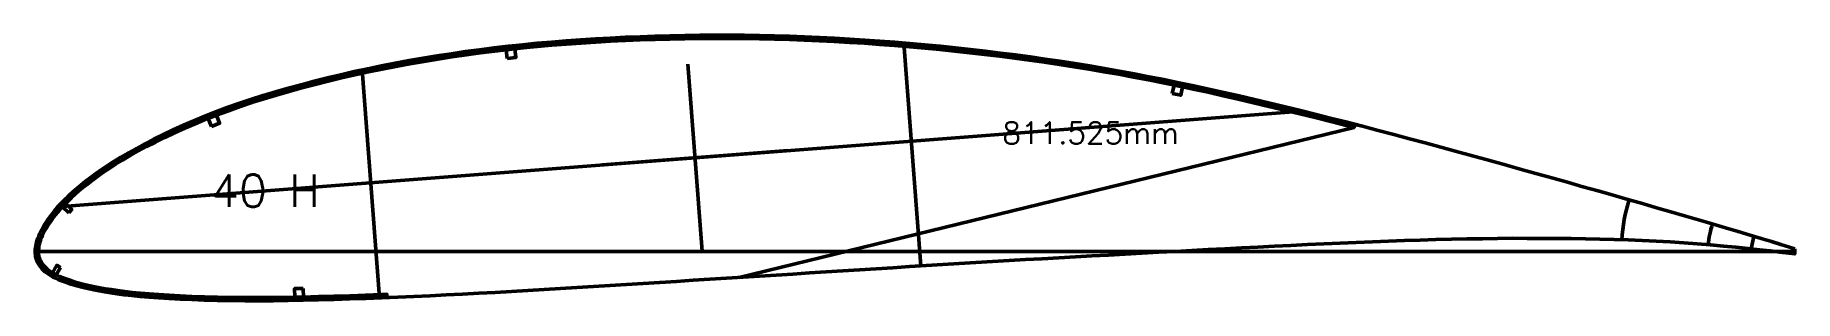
# Model space of a CAD drawing. Header units: metres. Extents: x -405 to 675, y -15418 to 133.
# Drawn here: x -304 to 507, y -7823 to -7700 of the extents above; entities that cross this region are included whole.
import ezdxf
from ezdxf.enums import TextEntityAlignment as Align

# ---------------------------------------------------------------- set-up
doc = ezdxf.new("R2010")
doc.units = ezdxf.units.M
for name, color, linetype, lineweight in [('FoilLayer', 7, 'Continuous', 50), ('RefFoilLayer', 7, 'Continuous', 50), ('StringerLayer', 7, 'Continuous', 50), ('SubLayer', 7, 'Continuous', 50), ('TextLayer', 7, 'Continuous', 50)]:
    doc.layers.add(name, color=color, linetype=linetype, lineweight=lineweight)
doc.styles.add('MSゴシック', font='romans')

msp = doc.modelspace()

# ---------------------------------------------------------------- texts
at = {"layer": 'TextLayer', "style": 'MSゴシック'}
msp.add_text('811.525mm', height=10, dxfattribs=at).set_placement((223.17, -7753.35), align=Align.BOTTOM_RIGHT)
msp.add_text('40 H', height=15, dxfattribs=at).set_placement((-223.17, -7779.52))

# ---------------------------------------------------------------- linework, layer by layer
at = {"layer": 'FoilLayer'}
msp.add_line((303.95, -7742.83), (20.29, -7812.05), dxfattribs=at)
msp.add_lwpolyline([(507.2, -7798.78), (504.72, -7797.99), (500.73, -7796.78), (496.41, -7795.45), (491.69, -7794.02), (486.55, -7792.5), (481.02, -7790.86), (475.17, -7789.12), (469.04, -7787.31), (462.74, -7785.44), (456.38, -7783.59), (449.97, -7781.76), (443.47, -7779.86), (436.89, -7777.93), (430.21, -7776.01), (423.41, -7774.07), (416.5, -7772.14), (409.46, -7770.15), (402.31, -7768.14), (395.07, -7766.11), (387.79, -7764.07), (380.48, -7762.02), (373.17, -7759.98), (365.86, -7757.94), (358.55, -7755.93), (351.25, -7753.92), (343.96, -7751.92), (336.7, -7749.95), (329.48, -7748), (322.26, -7746.07), (315.06, -7744.17), (307.88, -7742.3), (304.32, -7741.38), (303.95, -7742.83), (300.34, -7741.9), (293.2, -7740.08), (286.07, -7738.29), (278.94, -7736.53), (271.82, -7734.8), (264.7, -7733.09), (257.61, -7731.41), (250.56, -7729.76), (243.56, -7728.15), (236.61, -7726.6), (229.69, -7725.09), (222.8, -7723.64), (215.93, -7722.23), (209.07, -7720.88), (202.21, -7719.56), (195.38, -7718.3), (188.55, -7717.09), (181.71, -7715.93), (174.87, -7714.82), (168.02, -7713.76), (161.16, -7712.74), (154.29, -7711.76), (147.41, -7710.83), (140.53, -7709.95), (133.64, -7709.11), (126.73, -7708.32), (119.8, -7707.58), (112.86, -7706.88), (105.9, -7706.21), (98.94, -7705.59), (91.99, -7705.01), (85.04, -7704.48), (78.09, -7703.99), (71.16, -7703.55), (64.23, -7703.15), (57.31, -7702.81), (50.4, -7702.51), (43.49, -7702.25), (36.59, -7702.05), (29.7, -7701.9), (22.81, -7701.79), (15.93, -7701.73), (9.05, -7701.73), (2.17, -7701.77), (-4.72, -7701.87), (-11.59, -7702.01), (-18.46, -7702.2), (-25.31, -7702.43), (-32.15, -7702.72), (-38.98, -7703.06), (-45.79, -7703.45), (-52.58, -7703.88), (-59.34, -7704.36), (-66.05, -7704.89), (-72.71, -7705.47), (-79.33, -7706.12), (-85.93, -7706.83), (-92.51, -7707.6), (-99.08, -7708.43), (-105.63, -7709.32), (-112.16, -7710.27), (-118.66, -7711.27), (-125.13, -7712.33), (-131.57, -7713.45), (-137.96, -7714.63), (-144.31, -7715.86), (-150.61, -7717.15), (-156.86, -7718.51), (-163.05, -7719.91), (-169.18, -7721.39), (-175.26, -7722.93), (-181.29, -7724.53), (-187.24, -7726.17), (-193.08, -7727.85), (-198.79, -7729.57), (-204.38, -7731.35), (-209.85, -7733.19), (-215.2, -7735.09), (-220.44, -7737.04), (-225.55, -7739.04), (-230.54, -7741.09), (-235.37, -7743.17), (-240.05, -7745.28), (-244.56, -7747.42), (-248.89, -7749.55), (-253.02, -7751.67), (-256.92, -7753.76), (-260.59, -7755.82), (-264.04, -7757.85), (-267.26, -7759.83), (-270.26, -7761.77), (-273.06, -7763.65), (-275.65, -7765.47), (-278.06, -7767.23), (-280.27, -7768.92), (-282.32, -7770.56), (-284.2, -7772.14), (-285.94, -7773.67), (-287.54, -7775.16), (-289.03, -7776.59), (-290.4, -7777.98), (-291.67, -7779.31), (-292.83, -7780.6), (-293.91, -7781.86), (-294.91, -7783.07), (-295.82, -7784.24), (-296.67, -7785.39), (-297.45, -7786.5), (-298.16, -7787.58), (-298.82, -7788.63), (-299.42, -7789.66), (-299.98, -7790.66), (-300.48, -7791.6), (-300.92, -7792.53), (-301.31, -7793.47), (-301.67, -7794.39), (-301.98, -7795.24), (-302.23, -7796.06), (-302.43, -7796.9), (-302.59, -7797.72), (-302.71, -7798.52), (-302.79, -7799.28), (-302.82, -7800.05), (-302.82, -7800.75), (-302.76, -7801.45), (-302.65, -7802.16), (-302.48, -7802.86), (-302.24, -7803.57), (-301.94, -7804.28), (-301.57, -7804.97), (-301.14, -7805.64), (-300.65, -7806.31), (-300.08, -7806.96), (-299.44, -7807.59), (-298.73, -7808.22), (-297.97, -7808.82), (-297.14, -7809.4), (-296.25, -7809.97), (-295.29, -7810.51), (-294.25, -7811.04), (-293.14, -7811.54), (-291.94, -7812.04), (-290.67, -7812.53), (-289.31, -7813.02), (-287.87, -7813.5), (-286.33, -7813.99), (-284.69, -7814.47), (-282.94, -7814.94), (-281.06, -7815.4), (-279.04, -7815.86), (-276.86, -7816.31), (-274.51, -7816.76), (-271.98, -7817.22), (-269.24, -7817.67), (-266.29, -7818.11), (-263.09, -7818.53), (-259.61, -7818.93), (-255.83, -7819.29), (-251.73, -7819.64), (-247.29, -7819.98), (-242.53, -7820.29), (-237.44, -7820.56), (-232.03, -7820.78), (-226.31, -7820.97), (-220.29, -7821.11), (-214.04, -7821.22), (-207.61, -7821.3), (-201.06, -7821.33), (-194.4, -7821.31), (-187.63, -7821.22), (-180.71, -7821.08), (-173.66, -7820.91), (-166.52, -7820.7), (-159.28, -7820.46), (-151.96, -7820.19), (-144.56, -7819.91), (-142.08, -7819.81), (-142.02, -7821.31), (-137.07, -7821.12), (-129.63, -7820.81), (-122.2, -7820.48), (-114.75, -7820.13), (-107.26, -7819.75), (-99.75, -7819.36), (-92.22, -7818.96), (-84.69, -7818.55), (-77.18, -7818.13), (-69.65, -7817.68), (-62.09, -7817.21), (-54.5, -7816.73), (-46.89, -7816.26), (-39.26, -7815.79), (-31.62, -7815.31), (-23.96, -7814.83), (-16.29, -7814.34), (-8.61, -7813.86), (-0.93, -7813.37), (6.76, -7812.89), (14.44, -7812.42), (22.12, -7811.94), (29.79, -7811.45), (37.47, -7810.96), (45.15, -7810.47), (52.84, -7809.98), (60.52, -7809.5), (68.2, -7809.02), (75.88, -7808.54), (83.56, -7808.05), (91.24, -7807.55), (98.91, -7807.06), (106.57, -7806.58), (114.23, -7806.1), (121.88, -7805.63), (129.53, -7805.17), (137.18, -7804.71), (144.81, -7804.26), (152.44, -7803.82), (160.07, -7803.39), (167.72, -7802.97), (175.39, -7802.55), (183.06, -7802.13), (190.73, -7801.71), (198.4, -7801.28), (206.06, -7800.85), (213.73, -7800.44), (221.39, -7800.03), (229.06, -7799.62), (236.71, -7799.21), (244.35, -7798.8), (251.97, -7798.4), (259.58, -7798.01), (267.19, -7797.64), (274.8, -7797.27), (282.41, -7796.9), (289.98, -7796.54), (297.5, -7796.19), (304.97, -7795.87), (312.4, -7795.56), (319.8, -7795.28), (327.14, -7795), (334.39, -7794.77), (341.61, -7794.58), (348.82, -7794.43), (356, -7794.29), (363.12, -7794.15), (370.1, -7794.03), (376.94, -7793.98), (383.77, -7794.01), (390.6, -7794.05), (397.36, -7794.07), (404.03, -7794.14), (410.67, -7794.29), (417.3, -7794.44), (423.86, -7794.56), (430.32, -7794.72), (436.75, -7795), (443.24, -7795.33), (449.69, -7795.66), (455.96, -7796.01), (462.12, -7796.48), (468.25, -7797.02), (474.26, -7797.58), (480.08, -7798.14), (485.61, -7798.71), (490.86, -7799.29), (495.77, -7799.83), (500.34, -7800.37), (504.54, -7800.87), (507.15, -7801.22)], close=True, dxfattribs=at)
at = {"layer": 'RefFoilLayer'}
msp.add_lwpolyline([(507.2, -7798.78), (504.72, -7797.99), (500.73, -7796.78), (496.41, -7795.45), (491.69, -7794.02), (486.55, -7792.5), (481.02, -7790.86), (475.17, -7789.12), (469.04, -7787.31), (462.74, -7785.44), (456.38, -7783.59), (449.97, -7781.76), (443.47, -7779.86), (436.89, -7777.93), (430.21, -7776.01), (423.41, -7774.07), (416.5, -7772.14), (409.46, -7770.15), (402.31, -7768.14), (395.07, -7766.11), (387.79, -7764.07), (380.48, -7762.02), (373.17, -7759.98), (365.86, -7757.94), (358.55, -7755.93), (351.25, -7753.92), (343.96, -7751.92), (336.7, -7749.95), (329.48, -7748), (322.26, -7746.07), (315.06, -7744.17), (307.88, -7742.3), (300.71, -7740.45), (293.56, -7738.62), (286.43, -7736.83), (279.3, -7735.07), (272.17, -7733.34), (265.05, -7731.63), (257.95, -7729.94), (250.89, -7728.29), (243.89, -7726.69), (236.93, -7725.13), (230, -7723.63), (223.1, -7722.17), (216.22, -7720.76), (209.35, -7719.4), (202.49, -7718.09), (195.64, -7716.83), (188.8, -7715.61), (181.95, -7714.45), (175.1, -7713.34), (168.24, -7712.27), (161.37, -7711.25), (154.49, -7710.27), (147.6, -7709.34), (140.71, -7708.46), (133.81, -7707.62), (126.89, -7706.83), (119.95, -7706.09), (113, -7705.38), (106.03, -7704.72), (99.07, -7704.1), (92.1, -7703.52), (85.14, -7702.98), (78.19, -7702.49), (71.24, -7702.05), (64.31, -7701.66), (57.38, -7701.31), (50.45, -7701.01), (43.54, -7700.75), (36.63, -7700.55), (29.72, -7700.4), (22.82, -7700.29), (15.93, -7700.23), (9.04, -7700.23), (2.15, -7700.27), (-4.75, -7700.37), (-11.63, -7700.51), (-18.51, -7700.7), (-25.37, -7700.93), (-32.23, -7701.22), (-39.06, -7701.56), (-45.89, -7701.95), (-52.69, -7702.38), (-59.46, -7702.87), (-66.18, -7703.4), (-72.86, -7703.98), (-79.49, -7704.63), (-86.1, -7705.34), (-92.7, -7706.11), (-99.28, -7706.94), (-105.85, -7707.83), (-112.39, -7708.78), (-118.9, -7709.79), (-125.39, -7710.85), (-131.84, -7711.97), (-138.25, -7713.15), (-144.61, -7714.39), (-150.93, -7715.69), (-157.19, -7717.04), (-163.4, -7718.46), (-169.55, -7719.93), (-175.64, -7721.48), (-181.69, -7723.08), (-187.66, -7724.73), (-193.51, -7726.41), (-199.25, -7728.14), (-204.86, -7729.93), (-210.35, -7731.78), (-215.73, -7733.68), (-220.99, -7735.64), (-226.12, -7737.65), (-231.13, -7739.71), (-235.99, -7741.8), (-240.69, -7743.93), (-245.22, -7746.07), (-249.58, -7748.22), (-253.72, -7750.35), (-257.65, -7752.46), (-261.35, -7754.53), (-264.83, -7756.57), (-268.07, -7758.57), (-271.1, -7760.52), (-273.92, -7762.42), (-276.54, -7764.26), (-278.97, -7766.04), (-281.21, -7767.75), (-283.28, -7769.41), (-285.19, -7771.01), (-286.96, -7772.57), (-288.59, -7774.08), (-290.09, -7775.54), (-291.49, -7776.94), (-292.78, -7778.31), (-293.97, -7779.63), (-295.07, -7780.9), (-296.09, -7782.15), (-297.03, -7783.35), (-297.9, -7784.53), (-298.7, -7785.67), (-299.44, -7786.78), (-300.11, -7787.87), (-300.73, -7788.93), (-301.31, -7789.96), (-301.84, -7790.96), (-302.3, -7791.95), (-302.71, -7792.92), (-303.08, -7793.87), (-303.41, -7794.8), (-303.69, -7795.72), (-303.91, -7796.62), (-304.07, -7797.5), (-304.2, -7798.37), (-304.29, -7799.22), (-304.32, -7800.05), (-304.31, -7800.87), (-304.24, -7801.7), (-304.11, -7802.53), (-303.9, -7803.35), (-303.61, -7804.17), (-303.26, -7804.98), (-302.83, -7805.78), (-302.34, -7806.55), (-301.77, -7807.3), (-301.13, -7808.02), (-300.43, -7808.72), (-299.66, -7809.4), (-298.83, -7810.05), (-297.94, -7810.67), (-296.99, -7811.27), (-295.96, -7811.85), (-294.87, -7812.4), (-293.71, -7812.93), (-292.48, -7813.44), (-291.18, -7813.95), (-289.79, -7814.44), (-288.31, -7814.94), (-286.75, -7815.43), (-285.08, -7815.91), (-283.3, -7816.4), (-281.39, -7816.87), (-279.34, -7817.33), (-277.15, -7817.79), (-274.78, -7818.24), (-272.22, -7818.7), (-269.47, -7819.15), (-266.48, -7819.6), (-263.26, -7820.02), (-259.76, -7820.42), (-255.96, -7820.79), (-251.84, -7821.14), (-247.39, -7821.48), (-242.61, -7821.79), (-237.5, -7822.06), (-232.08, -7822.28), (-226.34, -7822.47), (-220.32, -7822.61), (-214.06, -7822.72), (-207.62, -7822.8), (-201.05, -7822.83), (-194.39, -7822.81), (-187.6, -7822.72), (-180.67, -7822.58), (-173.62, -7822.41), (-166.47, -7822.2), (-159.23, -7821.96), (-151.9, -7821.69), (-144.5, -7821.41), (-137.07, -7821.12), (-129.63, -7820.81), (-122.2, -7820.48), (-114.75, -7820.13), (-107.26, -7819.75), (-99.75, -7819.36), (-92.22, -7818.96), (-84.69, -7818.55), (-77.18, -7818.13), (-69.65, -7817.68), (-62.09, -7817.21), (-54.5, -7816.73), (-46.89, -7816.26), (-39.26, -7815.79), (-31.62, -7815.31), (-23.96, -7814.83), (-16.29, -7814.34), (-8.61, -7813.86), (-0.93, -7813.37), (6.76, -7812.89), (14.44, -7812.42), (22.12, -7811.94), (29.79, -7811.45), (37.47, -7810.96), (45.15, -7810.47), (52.84, -7809.98), (60.52, -7809.5), (68.2, -7809.02), (75.88, -7808.54), (83.56, -7808.05), (91.24, -7807.55), (98.91, -7807.06), (106.57, -7806.58), (114.23, -7806.1), (121.88, -7805.63), (129.53, -7805.17), (137.18, -7804.71), (144.81, -7804.26), (152.44, -7803.82), (160.07, -7803.39), (167.72, -7802.97), (175.39, -7802.55), (183.06, -7802.13), (190.73, -7801.71), (198.4, -7801.28), (206.06, -7800.85), (213.73, -7800.44), (221.39, -7800.03), (229.06, -7799.62), (236.71, -7799.21), (244.35, -7798.8), (251.97, -7798.4), (259.58, -7798.01), (267.19, -7797.64), (274.8, -7797.27), (282.41, -7796.9), (289.98, -7796.54), (297.5, -7796.19), (304.97, -7795.87), (312.4, -7795.56), (319.8, -7795.28), (327.14, -7795), (334.39, -7794.77), (341.61, -7794.58), (348.82, -7794.43), (356, -7794.29), (363.12, -7794.15), (370.1, -7794.03), (376.94, -7793.98), (383.77, -7794.01), (390.6, -7794.05), (397.36, -7794.07), (404.03, -7794.14), (410.67, -7794.29), (417.3, -7794.44), (423.86, -7794.56), (430.32, -7794.72), (436.75, -7795), (443.24, -7795.33), (449.69, -7795.66), (455.96, -7796.01), (462.12, -7796.48), (468.25, -7797.02), (474.26, -7797.58), (480.08, -7798.14), (485.61, -7798.71), (490.86, -7799.29), (495.77, -7799.83), (500.34, -7800.37), (504.54, -7800.87), (507.15, -7801.22)], close=True, dxfattribs=at)
at = {"layer": 'StringerLayer'}
for points in [[(-86.61, -7710.92), (-82.63, -7710.5), (-83.06, -7706.52), (-87.04, -7706.95), (-86.61, -7710.92)], [(220.08, -7727.15), (223.99, -7727.98), (224.82, -7724.06), (220.9, -7723.24), (220.08, -7727.15)], [(-223.03, -7742.35), (-219.3, -7740.89), (-220.76, -7737.17), (-224.48, -7738.62), (-223.03, -7742.35)], [(-288.84, -7782.15), (-287.47, -7780.7), (-290.37, -7777.95), (-291.75, -7779.4), (-288.84, -7782.15)], [(-292.64, -7807.41), (-294.38, -7806.43), (-296.34, -7809.92), (-294.6, -7810.9), (-292.64, -7807.41)], [(-180.7, -7817.08), (-184.7, -7817.16), (-184.62, -7821.16), (-180.62, -7821.08), (-180.7, -7817.08)]]:
    msp.add_lwpolyline(points, dxfattribs=at)
at = {"layer": 'SubLayer'}
for p, q in [((96.22, -7703.86), (104.14, -7806.73)), ((-153.56, -7716.26), (-145.47, -7821.45)), ((-3.32, -7713.64), (3.32, -7799.98)), ((280.06, -7735.26), (-293.78, -7779.41)), ((-42.85, -7760.11), (42.85, -7753.51)), ((-304.32, -7800), (507.2, -7800))]:
    msp.add_line(p, q, dxfattribs=at)
for radius, start, end in [(80, 162.68487, 176.16186), (40, 161.59009, 175.6101), (20, 159.68963, 176.81506)]:
    msp.add_arc((507.2, -7800), radius, start, end, dxfattribs=at)

msp.set_redraw_order([(e.dxf.handle, doc.entitydb.next_handle()) for e in msp.query("TEXT MTEXT ATTDEF DIMENSION ARC_DIMENSION")])  # texts and dimensions are drawn at this point

doc.saveas('drawing.dxf')
